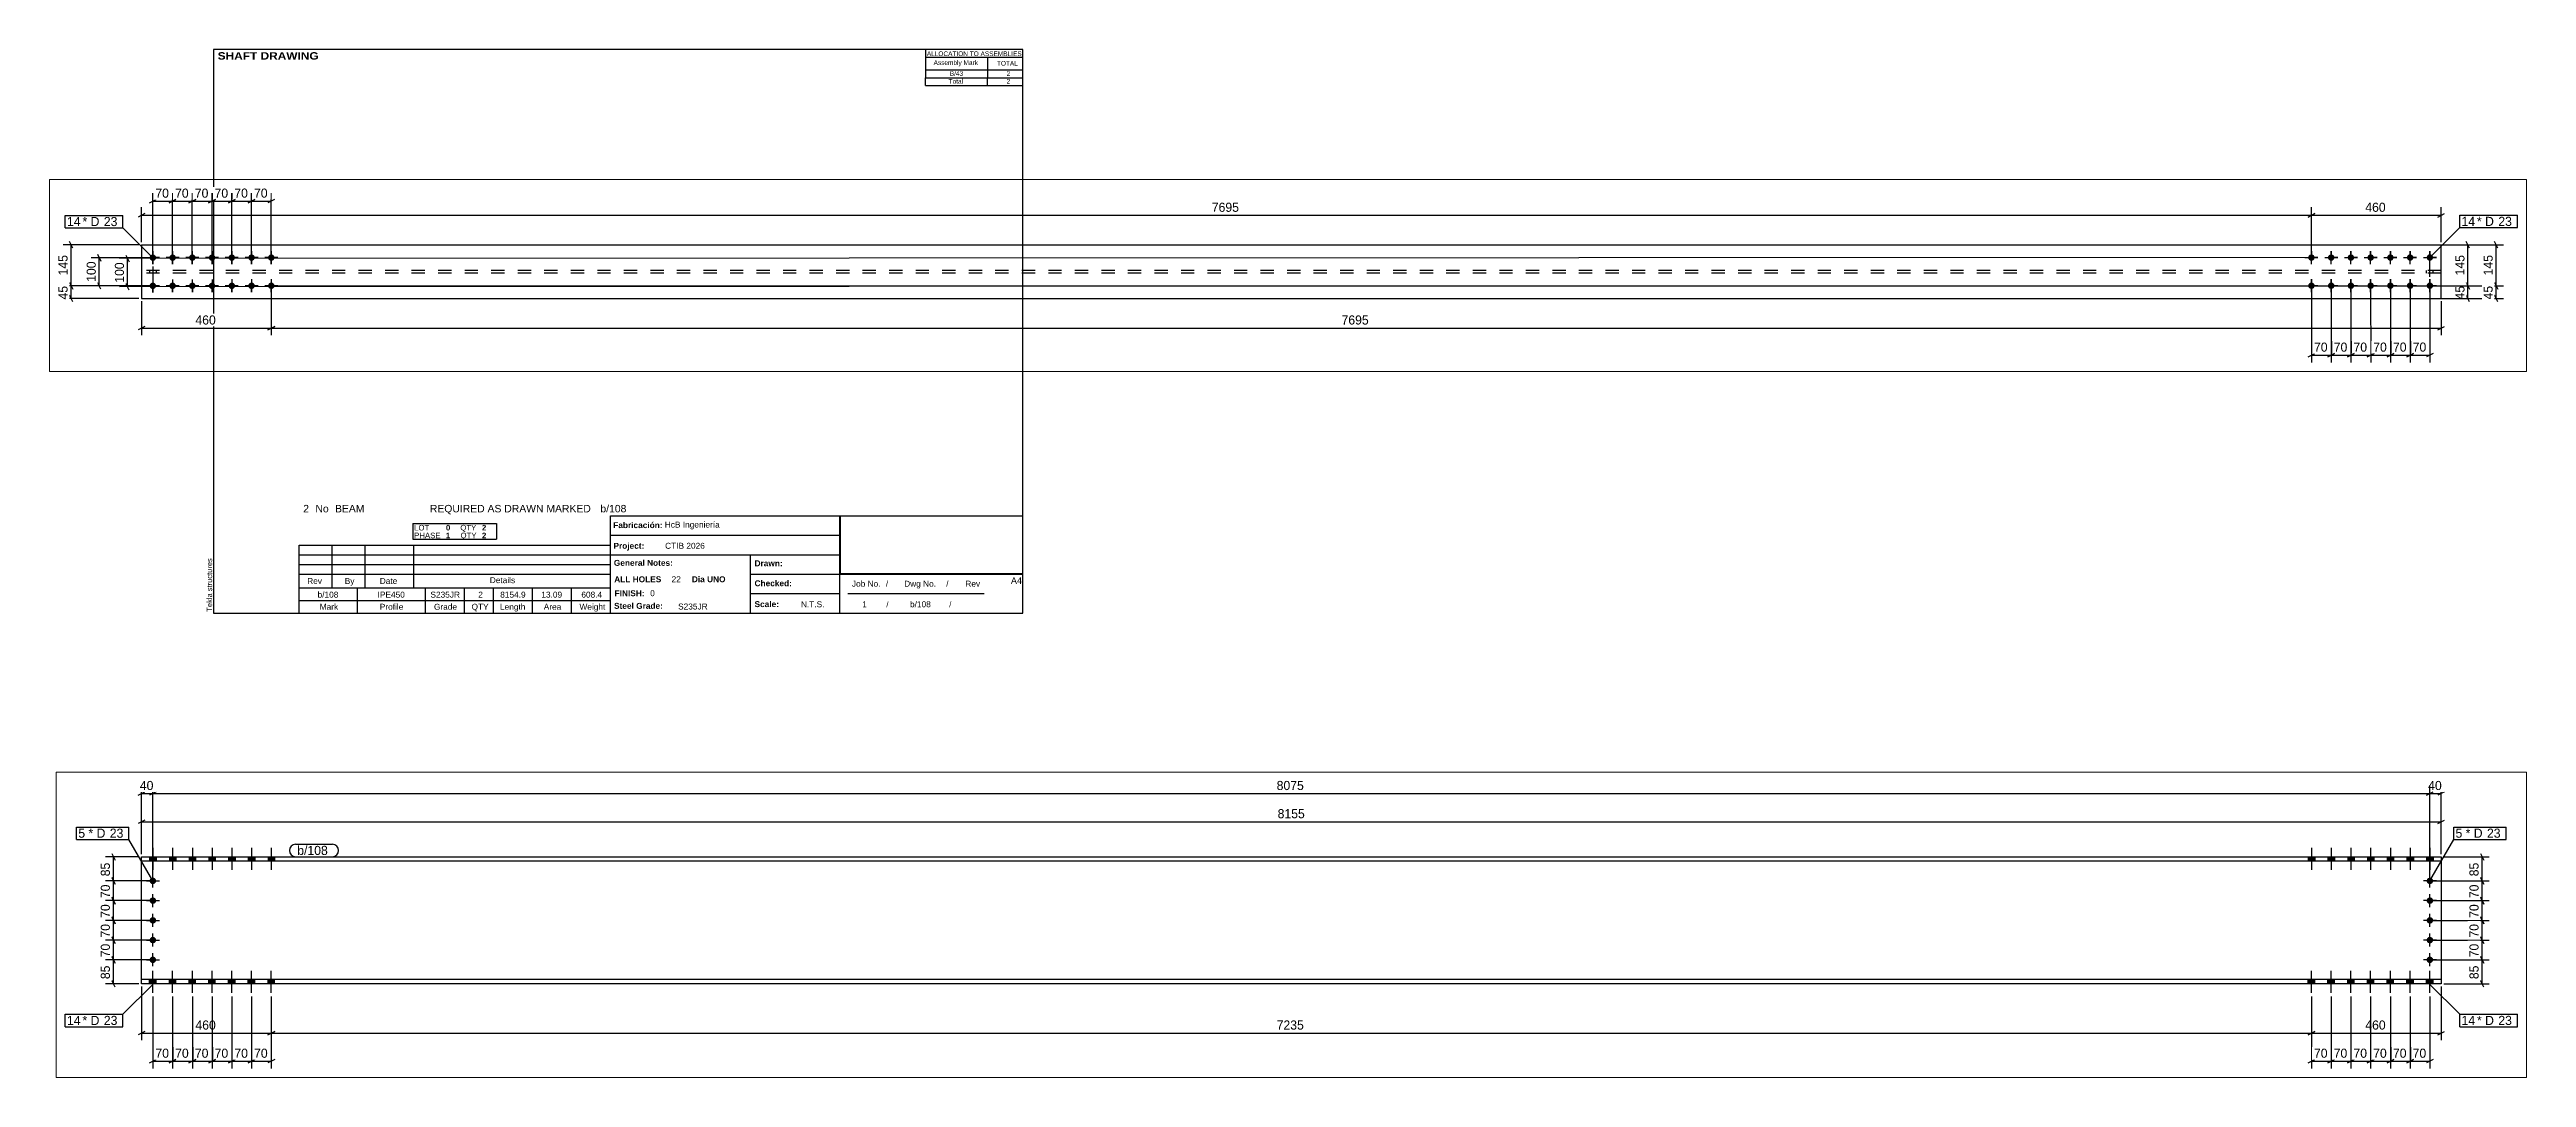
# Paper-space layout 'Layout1' of a CAD drawing. Header units: millimetres. Extents: x -53 to 825, y -160 to 205.
# The model-space entities are those that its viewports show. They can reach past a viewport. Long polylines and large blocks are cut down to what shows.
import ezdxf

# ---------------------------------------------------------------- set-up
doc = ezdxf.new("R2010")
doc.units = ezdxf.units.MM
doc.linetypes.add('DXK_LINE_DOT2', pattern=[3.9198, 1.9599, -1.9599])
doc.linetypes.add('DXK_LINE_DOT4', pattern=[0.9408, 0.4704, -0.4704])
doc.layers.add('Viewport layer', color=7, linetype='Continuous', plot=False)
doc.styles.add('Arial', font='ARIAL.TTF', dxfattribs={"height": 0.2})
doc.styles.add('Arial Black', font='ARIBLK.TTF', dxfattribs={"height": 0.2})
doc.styles.add('Arial Bold', font='ARIALBD.TTF', dxfattribs={"height": 0.2})
doc.styles.add('Comic Sans MS', font='COMIC.TTF', dxfattribs={"height": 0.2})

psp = doc.layouts.get("Layout1")

# ---------------------------------------------------------------- texts
at = {"color": 7}
for s, height, style, p in [(' SHAFT DRAWING', 2.6342, 'Arial Black', (5.3, 201.42)), ('ALLOCATION TO ASSEMBLIES', 1.6475, 'Arial', (257.95, 202.68)), ('Assembly Mark', 1.6475, 'Arial', (260.35, 199.52)), ('TOTAL', 1.648, 'Arial', (282.81, 199.28)), ('2', 2.64, 'Arial', (36.8, 40.76)), ('No', 2.636, 'Arial', (41.13, 40.76)), ('BEAM', 2.636, 'Arial', (48.08, 40.76)), ('REQUIRED AS DRAWN MARKED', 2.636, 'Arial', (81.71, 40.76)), ('b/108', 2.636, 'Arial', (142.18, 40.76)), ('b/108', 2.109, 'Arial', (41.89, 10.5)), ('IPE450', 2.109, 'Arial', (63.17, 10.5)), ('S235JR', 2.109, 'Arial', (81.91, 10.5)), ('2', 2.11, 'Arial', (98.86, 10.5)), ('8154.9', 2.109, 'Arial', (106.66, 10.5)), ('13.09', 2.109, 'Arial', (121.24, 10.5)), ('608.4', 2.109, 'Arial', (135.43, 10.5)), ('FINISH:', 2.107, 'Arial Bold', (147.22, 11)), ('0', 2.11, 'Arial', (159.84, 11))]:
    psp.add_text(s, height=height, dxfattribs=dict(at, style=style)).set_placement(p)
at = {"color": 7, "linetype": 'Continuous'}
for s, height, style, p in [('Total', 1.648, 'Arial', (265.67, 192.88)), ('B/43', 1.648, 'Arial', (266.09, 195.63)), ('2', 1.65, 'Arial', (286.21, 192.88)), ('2', 1.65, 'Arial', (286.23, 195.63)), ('LOT', 1.977, 'Arial', (76.13, 34.33)), ('0', 1.98, 'Arial Bold', (87.41, 34.33)), ('QTY', 1.977, 'Arial', (92.51, 34.33)), ('2', 1.98, 'Arial Bold', (100.18, 34.33)), ('Fabricación:', 2.1074, 'Arial Bold', (146.73, 35.16)), ('HcB Ingeniería', 2.1088, 'Arial', (165.02, 35.36)), ('PHASE', 1.977, 'Arial', (76.13, 31.57)), ('1', 1.98, 'Arial Bold', (87.41, 31.57)), ('QTY', 1.977, 'Arial', (92.58, 31.57)), ('2', 1.98, 'Arial Bold', (100.18, 31.57)), ('Project:', 2.107, 'Arial Bold', (146.81, 27.83)), ('CTIB 2026', 2.109, 'Arial', (165.14, 27.83)), ('Details', 2.109, 'Arial', (102.96, 15.63)), ('General Notes:', 2.1074, 'Arial Bold', (146.96, 21.78)), ('ALL HOLES', 2.107, 'Arial Bold', (147.1, 15.96)), ('22', 2.109, 'Arial', (167.43, 15.96)), ('Dia UNO', 2.107, 'Arial Bold', (174.62, 15.96)), ('Drawn:', 2.107, 'Arial Bold', (196.85, 21.62)), ('A4', 2.307, 'Arial', (287.76, 15.38)), ('Rev', 2.109, 'Arial', (38.21, 15.35)), ('By', 2.109, 'Arial', (51.53, 15.35)), ('Date', 2.109, 'Arial', (63.94, 15.35)), ('Scale:', 2.107, 'Arial Bold', (196.85, 7.13)), ('Checked:', 2.107, 'Arial Bold', (196.85, 14.53)), ('N.T.S.', 2.109, 'Arial', (213.29, 7.08)), ('Job No.', 2.109, 'Arial', (231.37, 14.37)), ('1', 2.11, 'Arial', (235.04, 7.08)), ('/', 2.11, 'Arial', (243.42, 14.37)), ('/', 1.98, 'Arial', (243.58, 7.08)), ('Dwg No.', 2.109, 'Arial', (249.91, 14.37)), ('b/108', 2.109, 'Arial', (251.98, 7.08)), ('/', 2.11, 'Arial', (264.81, 14.37)), ('/', 1.98, 'Arial', (265.88, 7.08)), ('Rev', 2.109, 'Arial', (271.61, 14.37)), ('Mark', 2.109, 'Arial', (42.64, 6.19)), ('Profile', 2.109, 'Arial', (63.95, 6.19)), ('Grade', 2.109, 'Arial', (83.16, 6.19)), ('QTY', 2.109, 'Arial', (96.49, 6.19)), ('Length', 2.109, 'Arial', (106.58, 6.19)), ('Area', 2.109, 'Arial', (122.09, 6.19)), ('Weight', 2.109, 'Arial', (134.77, 6.19)), ('Steel Grade:', 2.1074, 'Arial Bold', (147.01, 6.52)), ('S235JR', 2.109, 'Arial', (169.74, 6.28))]:
    psp.add_text(s, height=height, dxfattribs=dict(at, style=style)).set_placement(p)
at = {"color": 174, "linetype": 'Continuous', "style": 'Arial'}
psp.add_text('Tekla structures', height=1.9102, rotation=90, dxfattribs=at).set_placement((4.5, 5.5))

msp = doc.modelspace()

# ---------------------------------------------------------------- hatches: boundary and pattern name
at = {"linetype": 'Continuous'}
for points in [[(14114.7, 768), (14137.7, 768), (14137.7, 782.6), (14114.7, 782.6)], [(14114.7, 768), (14137.7, 768), (14137.7, 782.6), (14114.7, 782.6)], [(14137.7, 697.6), (14137.4, 695.2), (14136.7, 692.9), (14135.5, 690.8), (14133.9, 689.1), (14131.9, 687.6), (14129.7, 686.7), (14127.4, 686.2), (14125, 686.2), (14122.6, 686.7), (14120.4, 687.6), (14118.5, 689.1), (14116.9, 690.8), (14115.7, 692.9), (14114.9, 695.2), (14114.7, 697.6), (14114.9, 700), (14115.7, 702.3), (14116.9, 704.4), (14118.5, 706.1), (14120.4, 707.6), (14122.6, 708.5), (14125, 709), (14127.4, 709), (14129.7, 708.5), (14131.9, 707.6), (14133.9, 706.1), (14135.5, 704.4), (14136.7, 702.3), (14137.4, 700)], [(14184.7, 768), (14207.7, 768), (14207.7, 782.6), (14184.7, 782.6)], [(14184.7, 768), (14207.7, 768), (14207.7, 782.6), (14184.7, 782.6)], [(14254.7, 768), (14277.7, 768), (14277.7, 782.6), (14254.7, 782.6)], [(14254.7, 768), (14277.7, 768), (14277.7, 782.6), (14254.7, 782.6)], [(14324.7, 768), (14347.7, 768), (14347.7, 782.6), (14324.7, 782.6)], [(14324.7, 768), (14347.7, 768), (14347.7, 782.6), (14324.7, 782.6)], [(14394.7, 768), (14417.7, 768), (14417.7, 782.6), (14394.7, 782.6)], [(14394.7, 768), (14417.7, 768), (14417.7, 782.6), (14394.7, 782.6)], [(14464.7, 768), (14487.7, 768), (14487.7, 782.6), (14464.7, 782.6)], [(14464.7, 768), (14487.7, 768), (14487.7, 782.6), (14464.7, 782.6)], [(14534.7, 768), (14557.7, 768), (14557.7, 782.6), (14534.7, 782.6)], [(14534.7, 768), (14557.7, 768), (14557.7, 782.6), (14534.7, 782.6)], [(21792.6, 782.6), (21769.6, 782.6), (21769.6, 768), (21792.6, 768)], [(21792.6, 782.6), (21769.6, 782.6), (21769.6, 768), (21792.6, 768)], [(21862.6, 782.6), (21839.6, 782.6), (21839.6, 768), (21862.6, 768)], [(21862.6, 782.6), (21839.6, 782.6), (21839.6, 768), (21862.6, 768)], [(21932.6, 782.6), (21909.6, 782.6), (21909.6, 768), (21932.6, 768)], [(21932.6, 782.6), (21909.6, 782.6), (21909.6, 768), (21932.6, 768)], [(22002.6, 782.6), (21979.6, 782.6), (21979.6, 768), (22002.6, 768)], [(22002.6, 782.6), (21979.6, 782.6), (21979.6, 768), (22002.6, 768)], [(22072.6, 782.6), (22049.6, 782.6), (22049.6, 768), (22072.6, 768)], [(22072.6, 782.6), (22049.6, 782.6), (22049.6, 768), (22072.6, 768)], [(22142.6, 782.6), (22119.6, 782.6), (22119.6, 768), (22142.6, 768)], [(22142.6, 782.6), (22119.6, 782.6), (22119.6, 768), (22142.6, 768)], [(22212.6, 782.6), (22189.6, 782.6), (22189.6, 768), (22212.6, 768)], [(22212.6, 782.6), (22189.6, 782.6), (22189.6, 768), (22212.6, 768)], [(22212.6, 697.6), (22212.3, 695.2), (22211.6, 692.9), (22210.4, 690.8), (22208.8, 689.1), (22206.8, 687.6), (22204.7, 686.7), (22202.3, 686.2), (22199.9, 686.2), (22197.5, 686.7), (22195.3, 687.6), (22193.4, 689.1), (22191.8, 690.8), (22190.6, 692.9), (22189.8, 695.2), (22189.6, 697.6), (22189.8, 700), (22190.6, 702.3), (22191.8, 704.4), (22193.4, 706.1), (22195.3, 707.6), (22197.5, 708.5), (22199.9, 709), (22202.3, 709), (22204.7, 708.5), (22206.8, 707.6), (22208.8, 706.1), (22210.4, 704.4), (22211.6, 702.3), (22212.3, 700)], [(14137.7, 627.6), (14137.4, 625.2), (14136.7, 622.9), (14135.5, 620.8), (14133.9, 619.1), (14131.9, 617.6), (14129.7, 616.7), (14127.4, 616.2), (14125, 616.2), (14122.6, 616.7), (14120.4, 617.6), (14118.5, 619.1), (14116.9, 620.8), (14115.7, 622.9), (14114.9, 625.2), (14114.7, 627.6), (14114.9, 630), (14115.7, 632.3), (14116.9, 634.4), (14118.5, 636.1), (14120.4, 637.6), (14122.6, 638.5), (14125, 639), (14127.4, 639), (14129.7, 638.5), (14131.9, 637.6), (14133.9, 636.1), (14135.5, 634.4), (14136.7, 632.3), (14137.4, 630)], [(22212.6, 627.6), (22212.3, 625.2), (22211.6, 622.9), (22210.4, 620.8), (22208.8, 619.1), (22206.8, 617.6), (22204.7, 616.7), (22202.3, 616.2), (22199.9, 616.2), (22197.5, 616.7), (22195.3, 617.6), (22193.4, 619.1), (22191.8, 620.8), (22190.6, 622.9), (22189.8, 625.2), (22189.6, 627.6), (22189.8, 630), (22190.6, 632.3), (22191.8, 634.4), (22193.4, 636.1), (22195.3, 637.6), (22197.5, 638.5), (22199.9, 639), (22202.3, 639), (22204.7, 638.5), (22206.8, 637.6), (22208.8, 636.1), (22210.4, 634.4), (22211.6, 632.3), (22212.3, 630)], [(14137.7, 557.6), (14137.4, 555.2), (14136.7, 552.9), (14135.5, 550.8), (14133.9, 549.1), (14131.9, 547.6), (14129.7, 546.7), (14127.4, 546.2), (14125, 546.2), (14122.6, 546.7), (14120.4, 547.6), (14118.5, 549.1), (14116.9, 550.8), (14115.7, 552.9), (14114.9, 555.2), (14114.7, 557.6), (14114.9, 560), (14115.7, 562.3), (14116.9, 564.4), (14118.5, 566.1), (14120.4, 567.6), (14122.6, 568.5), (14125, 569), (14127.4, 569), (14129.7, 568.5), (14131.9, 567.6), (14133.9, 566.1), (14135.5, 564.4), (14136.7, 562.3), (14137.4, 560)], [(22212.6, 557.6), (22212.3, 555.2), (22211.6, 552.9), (22210.4, 550.8), (22208.8, 549.1), (22206.8, 547.6), (22204.7, 546.7), (22202.3, 546.2), (22199.9, 546.2), (22197.5, 546.7), (22195.3, 547.6), (22193.4, 549.1), (22191.8, 550.8), (22190.6, 552.9), (22189.8, 555.2), (22189.6, 557.6), (22189.8, 560), (22190.6, 562.3), (22191.8, 564.4), (22193.4, 566.1), (22195.3, 567.6), (22197.5, 568.5), (22199.9, 569), (22202.3, 569), (22204.7, 568.5), (22206.8, 567.6), (22208.8, 566.1), (22210.4, 564.4), (22211.6, 562.3), (22212.3, 560)], [(14137.7, 487.6), (14137.4, 485.2), (14136.7, 482.9), (14135.5, 480.8), (14133.9, 479.1), (14131.9, 477.6), (14129.7, 476.7), (14127.4, 476.2), (14125, 476.2), (14122.6, 476.7), (14120.4, 477.6), (14118.5, 479.1), (14116.9, 480.8), (14115.7, 482.9), (14114.9, 485.2), (14114.7, 487.6), (14114.9, 490), (14115.7, 492.3), (14116.9, 494.4), (14118.5, 496.1), (14120.4, 497.6), (14122.6, 498.5), (14125, 499), (14127.4, 499), (14129.7, 498.5), (14131.9, 497.6), (14133.9, 496.1), (14135.5, 494.4), (14136.7, 492.3), (14137.4, 490)], [(22212.6, 487.6), (22212.3, 485.2), (22211.6, 482.9), (22210.4, 480.8), (22208.8, 479.1), (22206.8, 477.6), (22204.7, 476.7), (22202.3, 476.2), (22199.9, 476.2), (22197.5, 476.7), (22195.3, 477.6), (22193.4, 479.1), (22191.8, 480.8), (22190.6, 482.9), (22189.8, 485.2), (22189.6, 487.6), (22189.8, 490), (22190.6, 492.3), (22191.8, 494.4), (22193.4, 496.1), (22195.3, 497.6), (22197.5, 498.5), (22199.9, 499), (22202.3, 499), (22204.7, 498.5), (22206.8, 497.6), (22208.8, 496.1), (22210.4, 494.4), (22211.6, 492.3), (22212.3, 490)], [(366.4, 392.2, -1), (366.4, 415.2, -1)], [(436.4, 392.3, -1), (436.4, 415.3, -1)], [(506.4, 392.3, -1), (506.4, 415.3, -1)], [(576.4, 392.3, -1), (576.4, 415.3, -1)], [(646.4, 392.4, -1), (646.4, 415.4, -1)], [(716.4, 392.4, -1), (716.4, 415.4, -1)], [(786.4, 392.4, -1), (786.4, 415.4, -1)], [(8021.3, 415.6, -1), (8021.3, 392.6, -1)], [(8091.3, 415.6, -1), (8091.3, 392.6, -1)], [(8161.3, 415.6, -1), (8161.3, 392.6, -1)], [(8231.3, 415.7, -1), (8231.3, 392.7, -1)], [(8301.3, 415.7, -1), (8301.3, 392.7, -1)], [(8371.3, 415.7, -1), (8371.3, 392.7, -1)], [(8441.3, 415.8, -1), (8441.3, 392.8, -1)], [(14137.7, 417.6), (14137.4, 415.2), (14136.7, 412.9), (14135.5, 410.8), (14133.9, 409.1), (14131.9, 407.6), (14129.7, 406.7), (14127.4, 406.2), (14125, 406.2), (14122.6, 406.7), (14120.4, 407.6), (14118.5, 409.1), (14116.9, 410.8), (14115.7, 412.9), (14114.9, 415.2), (14114.7, 417.6), (14114.9, 420), (14115.7, 422.3), (14116.9, 424.4), (14118.5, 426.1), (14120.4, 427.6), (14122.6, 428.5), (14125, 429), (14127.4, 429), (14129.7, 428.5), (14131.9, 427.6), (14133.9, 426.1), (14135.5, 424.4), (14136.7, 422.3), (14137.4, 420)], [(22212.6, 417.6), (22212.3, 415.2), (22211.6, 412.9), (22210.4, 410.8), (22208.8, 409.1), (22206.8, 407.6), (22204.7, 406.7), (22202.3, 406.2), (22199.9, 406.2), (22197.5, 406.7), (22195.3, 407.6), (22193.4, 409.1), (22191.8, 410.8), (22190.6, 412.9), (22189.8, 415.2), (22189.6, 417.6), (22189.8, 420), (22190.6, 422.3), (22191.8, 424.4), (22193.4, 426.1), (22195.3, 427.6), (22197.5, 428.5), (22199.9, 429), (22202.3, 429), (22204.7, 428.5), (22206.8, 427.6), (22208.8, 426.1), (22210.4, 424.4), (22211.6, 422.3), (22212.3, 420)], [(366.5, 292.2, -1), (366.4, 315.2, -1)], [(436.5, 292.3, -1), (436.4, 315.3, -1)], [(506.5, 292.3, -1), (506.4, 315.3, -1)], [(576.5, 292.3, -1), (576.4, 315.3, -1)], [(646.5, 292.4, -1), (646.4, 315.4, -1)], [(716.5, 292.4, -1), (716.4, 315.4, -1)], [(786.5, 292.4, -1), (786.4, 315.4, -1)], [(8021.3, 315.6, -1), (8021.3, 292.6, -1)], [(8091.3, 315.6, -1), (8091.3, 292.6, -1)], [(8161.3, 315.6, -1), (8161.3, 292.6, -1)], [(8231.3, 315.7, -1), (8231.3, 292.7, -1)], [(8301.3, 315.7, -1), (8301.3, 292.7, -1)], [(8371.3, 315.7, -1), (8371.3, 292.7, -1)], [(8441.3, 315.8, -1), (8441.3, 292.8, -1)], [(14114.7, 332.6), (14137.7, 332.6), (14137.7, 347.2), (14114.7, 347.2)], [(14114.7, 332.6), (14137.7, 332.6), (14137.7, 347.2), (14114.7, 347.2)], [(14184.7, 332.6), (14207.7, 332.6), (14207.7, 347.2), (14184.7, 347.2)], [(14184.7, 332.6), (14207.7, 332.6), (14207.7, 347.2), (14184.7, 347.2)], [(14254.7, 332.6), (14277.7, 332.6), (14277.7, 347.2), (14254.7, 347.2)], [(14254.7, 332.6), (14277.7, 332.6), (14277.7, 347.2), (14254.7, 347.2)], [(14324.7, 332.6), (14347.7, 332.6), (14347.7, 347.2), (14324.7, 347.2)], [(14324.7, 332.6), (14347.7, 332.6), (14347.7, 347.2), (14324.7, 347.2)], [(14394.7, 332.6), (14417.7, 332.6), (14417.7, 347.2), (14394.7, 347.2)], [(14394.7, 332.6), (14417.7, 332.6), (14417.7, 347.2), (14394.7, 347.2)], [(14464.7, 332.6), (14487.7, 332.6), (14487.7, 347.2), (14464.7, 347.2)], [(14464.7, 332.6), (14487.7, 332.6), (14487.7, 347.2), (14464.7, 347.2)], [(14534.7, 332.6), (14557.7, 332.6), (14557.7, 347.2), (14534.7, 347.2)], [(14534.7, 332.6), (14557.7, 332.6), (14557.7, 347.2), (14534.7, 347.2)], [(21792.6, 347.2), (21769.6, 347.2), (21769.6, 332.6), (21792.6, 332.6)], [(21792.6, 347.2), (21769.6, 347.2), (21769.6, 332.6), (21792.6, 332.6)], [(21862.6, 347.2), (21839.6, 347.2), (21839.6, 332.6), (21862.6, 332.6)], [(21862.6, 347.2), (21839.6, 347.2), (21839.6, 332.6), (21862.6, 332.6)], [(21932.6, 347.2), (21909.6, 347.2), (21909.6, 332.6), (21932.6, 332.6)], [(21932.6, 347.2), (21909.6, 347.2), (21909.6, 332.6), (21932.6, 332.6)], [(22002.6, 347.2), (21979.6, 347.2), (21979.6, 332.6), (22002.6, 332.6)], [(22002.6, 347.2), (21979.6, 347.2), (21979.6, 332.6), (22002.6, 332.6)], [(22072.6, 347.2), (22049.6, 347.2), (22049.6, 332.6), (22072.6, 332.6)], [(22072.6, 347.2), (22049.6, 347.2), (22049.6, 332.6), (22072.6, 332.6)], [(22142.6, 347.2), (22119.6, 347.2), (22119.6, 332.6), (22142.6, 332.6)], [(22142.6, 347.2), (22119.6, 347.2), (22119.6, 332.6), (22142.6, 332.6)], [(22212.6, 347.2), (22189.6, 347.2), (22189.6, 332.6), (22212.6, 332.6)], [(22212.6, 347.2), (22189.6, 347.2), (22189.6, 332.6), (22212.6, 332.6)]]:
    msp.add_hatch(color=3, dxfattribs=at).paths.add_polyline_path(points)

# ---------------------------------------------------------------- linework, layer by layer
at = {"color": 8, "linetype": 'Continuous'}
for p, q in [((14074.2, 1001.6), (14098.2, 1013.6)), ((14086.2, 792.6), (14086.2, 1036)), ((14086.2, 1007.6), (14126.1, 1007.6)), ((14138.1, 1013.6), (14114.1, 1001.6)), ((14138.1, 1013.6), (14114.1, 1001.6)), ((14126.1, 707.6), (14126.1, 1036)), ((14126.1, 707.6), (14126.1, 1036)), ((22189.1, 1001.6), (22213.1, 1013.6)), ((22201.1, 707.6), (22201.1, 1036)), ((22201.1, 1007.6), (22241.1, 1007.6)), ((22253.1, 1013.6), (22229.1, 1001.6)), ((22241.1, 792.6), (22241.1, 1036)), ((14098.2, 913.6), (14074.2, 901.6)), ((14086.2, 792.6), (14086.2, 936)), ((14086.2, 907.6), (22241.1, 907.6)), ((22229.1, 901.6), (22253.1, 913.6)), ((22241.1, 792.6), (22241.1, 936)), ((13980.2, 794.6), (13992.2, 770.6)), ((22380.2, 794.6), (22392.2, 770.6)), ((14076.2, 782.6), (13957.8, 782.6)), ((13992.2, 685.6), (13980.2, 709.6)), ((13986.2, 697.6), (13986.2, 782.6)), ((22251.1, 782.6), (22411.8, 782.6)), ((22392.2, 685.6), (22380.2, 709.6)), ((22386.2, 697.6), (22386.2, 782.6)), ((366.4, 413.7), (366.3, 632.4)), ((436.4, 413.8), (436.3, 632.5)), ((506.4, 413.8), (506.3, 632.5)), ((576.4, 413.8), (576.3, 632.5)), ((646.4, 413.9), (646.3, 632.6)), ((716.4, 413.9), (716.3, 632.6)), ((786.4, 413.9), (786.3, 632.6)), ((14116.1, 697.6), (13957.8, 697.6)), ((14116.1, 627.6), (13957.8, 627.6)), ((13992.2, 615.6), (13980.2, 639.6)), ((22211.1, 697.6), (22411.8, 697.6)), ((22211.1, 627.6), (22411.8, 627.6)), ((22392.2, 615.6), (22380.2, 639.6)), ((338.4, 560), (314.4, 548)), ((326.4, 459), (326.4, 582.4)), ((326.4, 554), (8021.3, 554)), ((354.3, 598), (378.3, 610)), ((424.3, 598), (448.3, 610.1)), ((494.3, 598.1), (518.3, 610.1)), ((564.3, 598.1), (588.3, 610.1)), ((634.3, 598.1), (658.3, 610.2)), ((704.3, 598.2), (728.3, 610.2)), ((716.3, 604.2), (786.3, 604.2)), ((798.3, 610.2), (774.3, 598.2)), ((8033.3, 560), (8009.3, 548)), ((8009.3, 548), (8033.3, 560)), ((8021.3, 414.1), (8021.3, 582.4)), ((8021.3, 414.1), (8021.3, 582.4)), ((8021.3, 554), (8481.3, 554)), ((8469.3, 548), (8493.3, 560)), ((8481.3, 459), (8481.3, 582.4)), ((14116.1, 557.6), (13957.8, 557.6)), ((13992.2, 545.6), (13980.2, 569.6)), ((22211.1, 557.6), (22411.8, 557.6)), ((22392.2, 545.6), (22380.2, 569.6)), ((316.4, 449), (48, 449)), ((76.4, 303.7), (76.4, 449)), ((796.4, 449), (8602, 449)), ((8582.4, 437), (8570.4, 461)), ((8576.4, 303.9), (8576.4, 449)), ((8682.4, 437), (8670.4, 461)), ((8676.4, 304.1), (8676.4, 449)), ((14116.1, 487.6), (13957.8, 487.6)), ((13992.2, 475.6), (13980.2, 499.6)), ((22211.1, 487.6), (22411.8, 487.6)), ((22392.2, 475.6), (22380.2, 499.6)), ((176.4, 303.7), (176.4, 403.7)), ((8011.3, 404.1), (248, 400.4)), ((270.4, 412.4), (282.4, 388.4)), ((276.4, 300.4), (276.4, 400.4)), ((14116.1, 417.6), (13957.8, 417.6)), ((13992.2, 405.6), (13980.2, 429.6)), ((22211.1, 417.6), (22411.8, 417.6)), ((22392.2, 405.6), (22380.2, 429.6)), ((8011.3, 304.1), (248, 300.4)), ((282.4, 288.4), (270.4, 312.4)), ((786.4, 293.9), (786.4, 128.4)), ((786.4, 293.9), (786.4, 128.4)), ((796.4, 303.9), (8602, 303.9)), ((8021.3, 294.1), (8021.4, 32)), ((8091.3, 294.1), (8091.4, 32)), ((8161.3, 294.1), (8161.4, 32.1)), ((8231.3, 294.2), (8231.4, 32.1)), ((8301.3, 294.2), (8301.4, 32.1)), ((8371.3, 294.2), (8371.4, 32.2)), ((8441.3, 294.3), (8441.4, 32.2)), ((8570.4, 315.9), (8582.4, 291.9)), ((8582.4, 247), (8570.4, 271)), ((8670.4, 316.1), (8682.4, 292.1)), ((8682.4, 247), (8670.4, 271)), ((14076.2, 332.6), (13957.8, 332.6)), ((13992.2, 320.6), (13980.2, 344.6)), ((14086.2, 322.6), (14086.2, 132)), ((14126.2, 287.9), (14126.2, 32)), ((14196.2, 287.9), (14196.2, 32)), ((14336.2, 287.9), (14336.2, 32)), ((14406.2, 287.9), (14406.2, 32)), ((14476.2, 287.9), (14476.2, 32)), ((14546.2, 287.9), (14546.2, 132)), ((14546.2, 287.9), (14546.2, 132)), ((14546.2, 287.9), (14546.2, 32)), ((21781.1, 287.9), (21781.1, 32)), ((21851.1, 287.9), (21851.1, 32)), ((21921.1, 287.9), (21921.1, 32)), ((21991.1, 287.9), (21991.1, 32)), ((22131.1, 287.9), (22131.1, 32)), ((22201.1, 287.9), (22201.1, 32)), ((22241.1, 322.6), (22241.1, 132)), ((22251.1, 332.6), (22411.8, 332.6)), ((22392.2, 320.6), (22380.2, 344.6)), ((316.4, 259), (48, 259)), ((326.4, 249), (326.4, 128.4)), ((796.4, 259), (8602, 259)), ((8481.3, 249), (8481.3, 128.4)), ((338.4, 160), (314.4, 148)), ((326.4, 154), (786.4, 154)), ((798.4, 160), (774.4, 148)), ((774.4, 148), (798.4, 160)), ((786.4, 154), (8481.3, 154)), ((8469.3, 148), (8493.3, 160)), ((14098.2, 163.6), (14074.2, 151.6)), ((14086.2, 157.6), (14546.2, 157.6)), ((14558.2, 163.6), (14534.2, 151.6)), ((14534.2, 151.6), (14558.2, 163.6)), ((14546.2, 157.6), (21781.1, 157.6)), ((21781.1, 157.6), (22241.1, 157.6)), ((22229.1, 151.6), (22253.1, 163.6)), ((8009.4, 51.6), (8033.4, 63.6)), ((8079.4, 51.6), (8103.4, 63.6)), ((8149.4, 51.7), (8173.4, 63.7)), ((8161.4, 57.7), (8231.4, 57.7)), ((8243.4, 63.7), (8219.4, 51.7)), ((8289.4, 51.7), (8313.4, 63.7)), ((8359.4, 51.8), (8383.4, 63.8)), ((8371.4, 57.8), (8441.4, 57.8)), ((8453.4, 63.8), (8429.4, 51.8)), ((14114.2, 51.6), (14138.2, 63.6)), ((14184.2, 51.6), (14208.2, 63.6)), ((14254.2, 51.6), (14278.2, 63.6)), ((14324.2, 51.6), (14348.2, 63.6)), ((14336.2, 57.6), (14406.2, 57.6)), ((14418.2, 63.6), (14394.2, 51.6)), ((14488.2, 63.6), (14464.2, 51.6)), ((14558.2, 63.6), (14534.2, 51.6)), ((21769.1, 51.6), (21793.1, 63.6)), ((21781.1, 57.6), (21851.1, 57.6)), ((21863.1, 63.6), (21839.1, 51.6)), ((21933.1, 63.6), (21909.1, 51.6)), ((22003.1, 63.6), (21979.1, 51.6)), ((22049.1, 51.6), (22073.1, 63.6)), ((22119.1, 51.6), (22143.1, 63.6)), ((22131.1, 57.6), (22201.1, 57.6)), ((22213.1, 63.6), (22189.1, 51.6))]:
    msp.add_line(p, q, dxfattribs=at)
at = {"color": 3, "linetype": 'Continuous'}
for p, q in [((14126.2, 814.8), (14126.2, 736.6)), ((14126.2, 814.8), (14126.2, 736.6)), ((14196.2, 814.8), (14196.2, 736.6)), ((14196.2, 814.8), (14196.2, 736.6)), ((14266.2, 814.8), (14266.2, 736.6)), ((14266.2, 814.8), (14266.2, 736.6)), ((14336.2, 814.8), (14336.2, 736.6)), ((14336.2, 814.8), (14336.2, 736.6)), ((14406.2, 814.8), (14406.2, 736.6)), ((14406.2, 814.8), (14406.2, 736.6)), ((14476.2, 814.8), (14476.2, 736.6)), ((14476.2, 814.8), (14476.2, 736.6)), ((14546.2, 814.8), (14546.2, 736.6)), ((14546.2, 814.8), (14546.2, 736.6)), ((21781.1, 814.8), (21781.1, 736.6)), ((21781.1, 814.8), (21781.1, 736.6)), ((21851.1, 814.8), (21851.1, 736.6)), ((21851.1, 814.8), (21851.1, 736.6)), ((21921.1, 814.8), (21921.1, 736.6)), ((21921.1, 814.8), (21921.1, 736.6)), ((21991.1, 814.8), (21991.1, 736.6)), ((21991.1, 814.8), (21991.1, 736.6)), ((22061.1, 814.8), (22061.1, 736.6)), ((22061.1, 814.8), (22061.1, 736.6)), ((22131.1, 814.8), (22131.1, 736.6)), ((22131.1, 814.8), (22131.1, 736.6)), ((22201.1, 814.8), (22201.1, 736.6)), ((22201.1, 814.8), (22201.1, 736.6)), ((14114.7, 782.6), (14114.7, 768)), ((14114.7, 782.6), (14114.7, 768)), ((14126.2, 674.6), (14126.2, 720.6)), ((14137.7, 782.6), (14137.7, 768)), ((14137.7, 782.6), (14137.7, 768)), ((14184.7, 782.6), (14184.7, 768)), ((14184.7, 782.6), (14184.7, 768)), ((14207.7, 782.6), (14207.7, 768)), ((14207.7, 782.6), (14207.7, 768)), ((14254.7, 782.6), (14254.7, 768)), ((14254.7, 782.6), (14254.7, 768)), ((14277.7, 782.6), (14277.7, 768)), ((14277.7, 782.6), (14277.7, 768)), ((14324.7, 782.6), (14324.7, 768)), ((14324.7, 782.6), (14324.7, 768)), ((14347.7, 782.6), (14347.7, 768)), ((14347.7, 782.6), (14347.7, 768)), ((14394.7, 782.6), (14394.7, 768)), ((14394.7, 782.6), (14394.7, 768)), ((14417.7, 782.6), (14417.7, 768)), ((14417.7, 782.6), (14417.7, 768)), ((14464.7, 782.6), (14464.7, 768)), ((14464.7, 782.6), (14464.7, 768)), ((14487.7, 782.6), (14487.7, 768)), ((14487.7, 782.6), (14487.7, 768)), ((14534.7, 782.6), (14534.7, 768)), ((14534.7, 782.6), (14534.7, 768)), ((14557.7, 782.6), (14557.7, 768)), ((14557.7, 782.6), (14557.7, 768)), ((21769.6, 782.6), (21769.6, 768)), ((21769.6, 782.6), (21769.6, 768)), ((21792.6, 782.6), (21792.6, 768)), ((21792.6, 782.6), (21792.6, 768)), ((21839.6, 782.6), (21839.6, 768)), ((21839.6, 782.6), (21839.6, 768)), ((21862.6, 782.6), (21862.6, 768)), ((21862.6, 782.6), (21862.6, 768)), ((21909.6, 782.6), (21909.6, 768)), ((21909.6, 782.6), (21909.6, 768)), ((21932.6, 782.6), (21932.6, 768)), ((21932.6, 782.6), (21932.6, 768)), ((21979.6, 782.6), (21979.6, 768)), ((21979.6, 782.6), (21979.6, 768)), ((22002.6, 782.6), (22002.6, 768)), ((22002.6, 782.6), (22002.6, 768)), ((22049.6, 782.6), (22049.6, 768)), ((22049.6, 782.6), (22049.6, 768)), ((22072.6, 782.6), (22072.6, 768)), ((22072.6, 782.6), (22072.6, 768)), ((22119.6, 782.6), (22119.6, 768)), ((22119.6, 782.6), (22119.6, 768)), ((22142.6, 782.6), (22142.6, 768)), ((22142.6, 782.6), (22142.6, 768)), ((22189.6, 782.6), (22189.6, 768)), ((22189.6, 782.6), (22189.6, 768)), ((22201.1, 674.6), (22201.1, 720.6)), ((22212.6, 782.6), (22212.6, 768)), ((22212.6, 782.6), (22212.6, 768)), ((14103.2, 697.6), (14149.2, 697.6)), ((14103.2, 627.6), (14149.2, 627.6)), ((14126.2, 604.6), (14126.2, 650.6)), ((22224.1, 697.6), (22178.1, 697.6)), ((22224.1, 627.6), (22178.1, 627.6)), ((22201.1, 604.6), (22201.1, 650.6)), ((14103.2, 557.6), (14149.2, 557.6)), ((14126.2, 534.6), (14126.2, 580.6)), ((22224.1, 557.6), (22178.1, 557.6)), ((22201.1, 534.6), (22201.1, 580.6)), ((14103.2, 487.6), (14149.2, 487.6)), ((14126.2, 464.6), (14126.2, 510.6)), ((14126.2, 394.6), (14126.2, 440.6)), ((22224.1, 487.6), (22178.1, 487.6)), ((22201.1, 464.6), (22201.1, 510.6)), ((22201.1, 394.6), (22201.1, 440.6)), ((389.4, 403.8), (343.4, 403.7)), ((343.4, 403.7), (358.7, 403.7)), ((366.4, 426.7), (366.4, 380.7)), ((366.4, 426.7), (366.4, 411.4)), ((366.4, 380.7), (366.4, 396.1)), ((389.4, 403.8), (374.1, 403.8)), ((459.4, 403.8), (413.4, 403.8)), ((413.4, 403.8), (428.7, 403.8)), ((436.4, 426.8), (436.4, 380.8)), ((436.4, 426.8), (436.4, 411.5)), ((436.4, 380.8), (436.4, 396.1)), ((459.4, 403.8), (444.1, 403.8)), ((529.4, 403.8), (483.4, 403.8)), ((483.4, 403.8), (498.7, 403.8)), ((506.4, 426.8), (506.4, 380.8)), ((506.4, 426.8), (506.4, 411.5)), ((506.4, 380.8), (506.4, 396.1)), ((529.4, 403.8), (514.1, 403.8)), ((599.4, 403.9), (553.4, 403.8)), ((553.4, 403.8), (568.7, 403.8)), ((576.4, 426.8), (576.4, 380.8)), ((576.4, 426.8), (576.4, 411.5)), ((576.4, 380.8), (576.4, 396.2)), ((599.4, 403.9), (584.1, 403.9)), ((669.4, 403.9), (623.4, 403.9)), ((623.4, 403.9), (638.7, 403.9)), ((646.4, 426.9), (646.4, 380.9)), ((646.4, 426.9), (646.4, 411.6)), ((646.4, 380.9), (646.4, 396.2)), ((669.4, 403.9), (654.1, 403.9)), ((739.4, 403.9), (693.4, 403.9)), ((693.4, 403.9), (708.7, 403.9)), ((716.4, 426.9), (716.4, 380.9)), ((716.4, 426.9), (716.4, 411.6)), ((716.4, 380.9), (716.4, 396.2)), ((739.4, 403.9), (724.1, 403.9)), ((809.4, 404), (763.4, 403.9)), ((763.4, 403.9), (778.7, 403.9)), ((786.4, 426.9), (786.4, 380.9)), ((786.4, 426.9), (786.4, 411.6)), ((786.4, 380.9), (786.4, 396.3)), ((809.4, 404), (794.1, 403.9)), ((7998.3, 404), (8013.6, 404.1)), ((7998.3, 404), (8044.3, 404.1)), ((8021.3, 427.1), (8021.3, 411.7)), ((8021.3, 381.1), (8021.3, 427.1)), ((8021.3, 381.1), (8021.3, 396.4)), ((8044.3, 404.1), (8029, 404.1)), ((8068.3, 404.1), (8083.6, 404.1)), ((8068.3, 404.1), (8114.3, 404.1)), ((8091.3, 427.1), (8091.3, 411.8)), ((8091.3, 381.1), (8091.3, 427.1)), ((8091.3, 381.1), (8091.3, 396.4)), ((8114.3, 404.1), (8099, 404.1)), ((8138.3, 404.1), (8153.6, 404.1)), ((8138.3, 404.1), (8184.3, 404.1)), ((8161.3, 427.1), (8161.3, 411.8)), ((8161.3, 381.1), (8161.3, 427.1)), ((8161.3, 381.1), (8161.3, 396.4)), ((8184.3, 404.1), (8169, 404.1)), ((8208.3, 404.1), (8223.6, 404.2)), ((8208.3, 404.1), (8254.3, 404.2)), ((8231.3, 427.2), (8231.3, 411.8)), ((8231.3, 381.2), (8231.3, 427.2)), ((8231.3, 381.2), (8231.3, 396.5)), ((8254.3, 404.2), (8239, 404.2)), ((8278.3, 404.2), (8293.6, 404.2)), ((8278.3, 404.2), (8324.3, 404.2)), ((8301.3, 427.2), (8301.3, 411.9)), ((8301.3, 381.2), (8301.3, 427.2)), ((8301.3, 381.2), (8301.3, 396.5)), ((8324.3, 404.2), (8309, 404.2)), ((8348.3, 404.2), (8363.6, 404.2)), ((8348.3, 404.2), (8394.3, 404.2)), ((8371.3, 427.2), (8371.3, 411.9)), ((8371.3, 381.2), (8371.3, 427.2)), ((8371.3, 381.2), (8371.3, 396.5)), ((8394.3, 404.2), (8379, 404.2)), ((8418.3, 404.2), (8433.6, 404.3)), ((8418.3, 404.2), (8464.3, 404.3)), ((8441.3, 427.3), (8441.3, 411.9)), ((8441.3, 381.3), (8441.3, 427.3)), ((8441.3, 381.3), (8441.3, 396.6)), ((8464.3, 404.3), (8449, 404.3)), ((14103.2, 417.6), (14149.2, 417.6)), ((14126.2, 300.4), (14126.2, 378.6)), ((14126.2, 300.4), (14126.2, 378.6)), ((14196.2, 300.4), (14196.2, 378.6)), ((14196.2, 300.4), (14196.2, 378.6)), ((14266.2, 300.4), (14266.2, 378.6)), ((14266.2, 300.4), (14266.2, 378.6)), ((14336.2, 300.4), (14336.2, 378.6)), ((14336.2, 300.4), (14336.2, 378.6)), ((14406.2, 300.4), (14406.2, 378.6)), ((14406.2, 300.4), (14406.2, 378.6)), ((14476.2, 300.4), (14476.2, 378.6)), ((14476.2, 300.4), (14476.2, 378.6)), ((14546.2, 300.4), (14546.2, 378.6)), ((14546.2, 300.4), (14546.2, 378.6)), ((21781.1, 300.4), (21781.1, 378.6)), ((21781.1, 300.4), (21781.1, 378.6)), ((21851.1, 300.4), (21851.1, 378.6)), ((21851.1, 300.4), (21851.1, 378.6)), ((21921.1, 300.4), (21921.1, 378.6)), ((21921.1, 300.4), (21921.1, 378.6)), ((21991.1, 300.4), (21991.1, 378.6)), ((21991.1, 300.4), (21991.1, 378.6)), ((22061.1, 300.4), (22061.1, 378.6)), ((22061.1, 300.4), (22061.1, 378.6)), ((22131.1, 300.4), (22131.1, 378.6)), ((22131.1, 300.4), (22131.1, 378.6)), ((22224.1, 417.6), (22178.1, 417.6)), ((22201.1, 300.4), (22201.1, 378.6)), ((22201.1, 300.4), (22201.1, 378.6)), ((389.4, 303.8), (343.4, 303.7)), ((343.4, 303.7), (358.8, 303.7)), ((366.4, 326.7), (366.5, 280.7)), ((366.4, 326.7), (366.4, 311.4)), ((366.5, 280.7), (366.5, 296.1)), ((389.4, 303.8), (374.1, 303.8)), ((459.4, 303.8), (413.4, 303.8)), ((413.4, 303.8), (428.8, 303.8)), ((436.4, 326.8), (436.5, 280.8)), ((436.4, 326.8), (436.4, 311.5)), ((436.5, 280.8), (436.5, 296.1)), ((459.4, 303.8), (444.1, 303.8)), ((529.4, 303.8), (483.4, 303.8)), ((483.4, 303.8), (498.8, 303.8)), ((506.4, 326.8), (506.5, 280.8)), ((506.4, 326.8), (506.4, 311.5)), ((506.5, 280.8), (506.5, 296.1)), ((529.4, 303.8), (514.1, 303.8)), ((599.4, 303.9), (553.4, 303.8)), ((553.4, 303.8), (568.8, 303.8)), ((576.4, 326.8), (576.5, 280.8)), ((576.4, 326.8), (576.4, 311.5)), ((576.5, 280.8), (576.5, 296.2)), ((599.4, 303.9), (584.1, 303.9)), ((669.4, 303.9), (623.4, 303.9)), ((623.4, 303.9), (638.8, 303.9)), ((646.4, 326.9), (646.5, 280.9)), ((646.4, 326.9), (646.4, 311.6)), ((646.5, 280.9), (646.5, 296.2)), ((669.4, 303.9), (654.1, 303.9)), ((739.4, 303.9), (693.4, 303.9)), ((693.4, 303.9), (708.8, 303.9)), ((716.4, 326.9), (716.5, 280.9)), ((716.4, 326.9), (716.4, 311.6)), ((716.5, 280.9), (716.5, 296.2)), ((739.4, 303.9), (724.1, 303.9)), ((809.4, 304), (763.4, 303.9)), ((763.4, 303.9), (778.8, 303.9)), ((786.4, 326.9), (786.5, 280.9)), ((786.4, 326.9), (786.4, 311.6)), ((786.5, 280.9), (786.5, 296.3)), ((809.4, 304), (794.1, 303.9)), ((7998.3, 304), (8013.6, 304.1)), ((7998.3, 304), (8044.3, 304.1)), ((8021.3, 327.1), (8021.3, 311.7)), ((8021.3, 281.1), (8021.3, 327.1)), ((8021.3, 281.1), (8021.3, 296.4)), ((8044.3, 304.1), (8029, 304.1)), ((8068.3, 304.1), (8083.6, 304.1)), ((8068.3, 304.1), (8114.3, 304.1)), ((8091.3, 327.1), (8091.3, 311.8)), ((8091.3, 281.1), (8091.3, 327.1)), ((8091.3, 281.1), (8091.3, 296.4)), ((8114.3, 304.1), (8099, 304.1)), ((8138.3, 304.1), (8153.6, 304.1)), ((8138.3, 304.1), (8184.3, 304.1)), ((8161.3, 327.1), (8161.3, 311.8)), ((8161.3, 281.1), (8161.3, 327.1)), ((8161.3, 281.1), (8161.3, 296.4)), ((8184.3, 304.1), (8169, 304.1)), ((8208.3, 304.1), (8223.6, 304.2)), ((8208.3, 304.1), (8254.3, 304.2)), ((8231.3, 327.2), (8231.3, 311.8)), ((8231.3, 281.2), (8231.3, 327.2)), ((8231.3, 281.2), (8231.3, 296.5)), ((8254.3, 304.2), (8239, 304.2)), ((8278.3, 304.2), (8293.6, 304.2)), ((8278.3, 304.2), (8324.3, 304.2)), ((8301.3, 327.2), (8301.3, 311.9)), ((8301.3, 281.2), (8301.3, 327.2)), ((8301.3, 281.2), (8301.3, 296.5)), ((8324.3, 304.2), (8309, 304.2)), ((8348.3, 304.2), (8363.6, 304.2)), ((8348.3, 304.2), (8394.3, 304.2)), ((8371.3, 327.2), (8371.3, 311.9)), ((8371.3, 281.2), (8371.3, 327.2)), ((8371.3, 281.2), (8371.3, 296.5)), ((8394.3, 304.2), (8379, 304.2)), ((8418.3, 304.2), (8433.6, 304.3)), ((8418.3, 304.2), (8464.3, 304.3)), ((8441.3, 327.3), (8441.3, 311.9)), ((8441.3, 281.3), (8441.3, 327.3)), ((8441.3, 281.3), (8441.3, 296.6)), ((8464.3, 304.3), (8449, 304.3)), ((14114.7, 332.6), (14114.7, 347.2)), ((14114.7, 332.6), (14114.7, 347.2)), ((14137.7, 332.6), (14137.7, 347.2)), ((14137.7, 332.6), (14137.7, 347.2)), ((14184.7, 332.6), (14184.7, 347.2)), ((14184.7, 332.6), (14184.7, 347.2)), ((14207.7, 332.6), (14207.7, 347.2)), ((14207.7, 332.6), (14207.7, 347.2)), ((14254.7, 332.6), (14254.7, 347.2)), ((14254.7, 332.6), (14254.7, 347.2)), ((14277.7, 332.6), (14277.7, 347.2)), ((14277.7, 332.6), (14277.7, 347.2)), ((14324.7, 332.6), (14324.7, 347.2)), ((14324.7, 332.6), (14324.7, 347.2)), ((14347.7, 332.6), (14347.7, 347.2)), ((14347.7, 332.6), (14347.7, 347.2)), ((14394.7, 332.6), (14394.7, 347.2)), ((14394.7, 332.6), (14394.7, 347.2)), ((14417.7, 332.6), (14417.7, 347.2)), ((14417.7, 332.6), (14417.7, 347.2)), ((14464.7, 332.6), (14464.7, 347.2)), ((14464.7, 332.6), (14464.7, 347.2)), ((14487.7, 332.6), (14487.7, 347.2)), ((14487.7, 332.6), (14487.7, 347.2)), ((14534.7, 332.6), (14534.7, 347.2)), ((14534.7, 332.6), (14534.7, 347.2)), ((14557.7, 332.6), (14557.7, 347.2)), ((14557.7, 332.6), (14557.7, 347.2)), ((21769.6, 332.6), (21769.6, 347.2)), ((21769.6, 332.6), (21769.6, 347.2)), ((21792.6, 332.6), (21792.6, 347.2)), ((21792.6, 332.6), (21792.6, 347.2)), ((21839.6, 332.6), (21839.6, 347.2)), ((21839.6, 332.6), (21839.6, 347.2)), ((21862.6, 332.6), (21862.6, 347.2)), ((21862.6, 332.6), (21862.6, 347.2)), ((21909.6, 332.6), (21909.6, 347.2)), ((21909.6, 332.6), (21909.6, 347.2)), ((21932.6, 332.6), (21932.6, 347.2)), ((21932.6, 332.6), (21932.6, 347.2)), ((21979.6, 332.6), (21979.6, 347.2)), ((21979.6, 332.6), (21979.6, 347.2)), ((22002.6, 332.6), (22002.6, 347.2)), ((22002.6, 332.6), (22002.6, 347.2)), ((22049.6, 332.6), (22049.6, 347.2)), ((22049.6, 332.6), (22049.6, 347.2)), ((22072.6, 332.6), (22072.6, 347.2)), ((22072.6, 332.6), (22072.6, 347.2)), ((22119.6, 332.6), (22119.6, 347.2)), ((22119.6, 332.6), (22119.6, 347.2)), ((22142.6, 332.6), (22142.6, 347.2)), ((22142.6, 332.6), (22142.6, 347.2)), ((22189.6, 332.6), (22189.6, 347.2)), ((22189.6, 332.6), (22189.6, 347.2)), ((22212.6, 332.6), (22212.6, 347.2)), ((22212.6, 332.6), (22212.6, 347.2))]:
    msp.add_line(p, q, dxfattribs=at)
at = {"color": 7, "linetype": 'Continuous'}
for p, q in [((14086.2, 332.6), (14086.2, 782.6)), ((14086.2, 782.6), (22241.1, 782.6)), ((22241.1, 768), (14086.2, 768)), ((22241.1, 782.6), (22241.1, 332.6)), ((326.4, 449), (326.4, 259)), ((326.4, 449), (8481.3, 449)), ((8481.3, 259), (8481.3, 449)), ((22241.1, 347.2), (14086.2, 347.2)), ((22241.1, 332.6), (14086.2, 332.6)), ((326.4, 259), (8481.3, 259))]:
    msp.add_line(p, q, dxfattribs=at)
at = {"color": 7, "linetype": 'DXK_LINE_DOT4'}
for p, q in [((8481.3, 358.7), (326.4, 358.7)), ((8481.3, 349.3), (326.4, 349.3))]:
    msp.add_line(p, q, dxfattribs=at)
at = {"color": 3, "linetype": 'DXK_LINE_DOT2'}
for p, q in [((354.9, 358.7), (354.9, 349.3)), ((354.9, 358.7), (354.9, 349.3)), ((354.9, 358.7), (354.9, 349.3)), ((354.9, 358.7), (354.9, 349.3)), ((354.9, 358.7), (354.9, 349.3)), ((366.5, 371.9), (366.3, 308.7)), ((366.5, 371.9), (366.3, 308.7)), ((366.5, 371.9), (366.3, 308.7)), ((366.5, 371.9), (366.3, 308.7)), ((366.5, 371.9), (366.3, 308.7)), ((377.9, 358.7), (377.9, 349.3)), ((377.9, 358.7), (377.9, 349.3)), ((377.9, 358.7), (377.9, 349.3)), ((377.9, 358.7), (377.9, 349.3)), ((377.9, 358.7), (377.9, 349.3)), ((8429.8, 349.3), (8429.8, 358.7)), ((8429.8, 349.3), (8429.8, 358.7)), ((8429.8, 349.3), (8429.8, 358.7)), ((8429.8, 349.3), (8429.8, 358.7)), ((8429.8, 349.3), (8429.8, 358.7)), ((8441.3, 336.1), (8441.4, 399.3)), ((8441.3, 336.1), (8441.4, 399.3)), ((8441.3, 336.1), (8441.4, 399.3)), ((8441.3, 336.1), (8441.4, 399.3)), ((8441.3, 336.1), (8441.4, 399.3)), ((8452.8, 349.3), (8452.8, 358.7)), ((8452.8, 349.3), (8452.8, 358.7)), ((8452.8, 349.3), (8452.8, 358.7)), ((8452.8, 349.3), (8452.8, 358.7)), ((8452.8, 349.3), (8452.8, 358.7))]:
    msp.add_line(p, q, dxfattribs=at)

# ---------------------------------------------------------------- wipeouts: each hides what was drawn before it
at = {"color": 0}
for points in [[(13888.1, 850.8), (13888.1, 882.8), (13862, 882.8), (13862, 850.8)], [(107.2, 515.8), (107.2, 547.8), (61.9, 547.8), (61.9, 515.8)], [(8598.6, 516.3), (8598.6, 548.3), (8553.3, 548.3), (8553.3, 516.3)], [(13867, 186.3), (13867, 218.3), (13821.7, 218.3), (13821.7, 186.3)], [(22358.5, 186.3), (22358.5, 218.3), (22313.2, 218.3), (22313.2, 186.3)]]:
    msp.add_wipeout(points, dxfattribs=at)

# ---------------------------------------------------------------- next in the draw order: wipeouts: each hides what was drawn before it
for points in [[(22253.5, 1013.6), (22253.5, 1058.4), (22188.6, 1058.4), (22188.6, 1013.6)], [(13888.1, 850.8), (13888.1, 882.8), (13862, 882.8), (13862, 850.8)], [(18218.8, 913.6), (18218.8, 958.4), (18108.5, 958.4), (18108.5, 913.6)], [(22318.2, 850.8), (22318.2, 882.8), (22292.1, 882.8), (22292.1, 850.8)], [(14756.7, 789.6), (14756.7, 821.6), (14638.2, 821.6), (14638.2, 789.6)], [(13980.2, 772.6), (13935.4, 772.6), (13935.4, 707.6), (13980.2, 707.6)], [(22380.2, 772.6), (22335.4, 772.6), (22335.4, 707.6), (22380.2, 707.6)], [(783.8, 610.2), (783.7, 655), (718.8, 655), (718.8, 610.2)], [(107.2, 515.8), (107.2, 547.8), (61.9, 547.8), (61.9, 515.8)], [(4232.4, 560), (4232.4, 604.8), (4115.3, 604.8), (4115.3, 560)], [(8296.8, 560), (8296.8, 604.8), (8205.8, 604.8), (8205.8, 560)], [(8598.6, 516.3), (8598.6, 548.3), (8553.3, 548.3), (8553.3, 516.3)], [(270.4, 392.5), (225.6, 392.5), (225.6, 308.3), (270.4, 308.4)], [(8570.4, 418.5), (8525.6, 418.5), (8525.6, 334.4), (8570.4, 334.4)], [(601.9, 160), (601.9, 204.8), (510.9, 204.8), (510.9, 160)], [(4692.4, 160), (4692.4, 204.8), (4575.4, 204.8), (4575.4, 160)], [(13867, 186.3), (13867, 218.3), (13821.7, 218.3), (13821.7, 186.3)], [(14361.7, 163.6), (14361.7, 208.4), (14270.7, 208.4), (14270.7, 163.6)], [(18222.2, 163.6), (18222.2, 208.4), (18105.1, 208.4), (18105.1, 163.6)], [(22056.6, 163.6), (22056.6, 208.4), (21965.6, 208.4), (21965.6, 163.6)], [(22358.5, 186.3), (22358.5, 218.3), (22313.2, 218.3), (22313.2, 186.3)], [(8228.9, 63.7), (8228.9, 108.5), (8163.9, 108.5), (8164, 63.7)], [(8438.9, 63.8), (8438.9, 108.6), (8373.9, 108.6), (8374, 63.8)], [(14403.7, 63.6), (14403.7, 108.4), (14338.8, 108.4), (14338.8, 63.6)], [(21848.6, 63.6), (21848.6, 108.4), (21783.6, 108.4), (21783.6, 63.6)], [(22198.6, 63.6), (22198.6, 108.4), (22133.6, 108.4), (22133.6, 63.6)]]:
    msp.add_wipeout(points, dxfattribs=at)

# ---------------------------------------------------------------- next in the draw order: linework, layer by layer
at = {"color": 8, "linetype": 'Continuous'}
for p, q in [((14126.1, 1007.6), (22201.1, 1007.6)), ((22189.1, 1001.6), (22213.1, 1013.6)), ((22201.1, 707.6), (22201.1, 1036)), ((13980.2, 709.6), (13992.2, 685.6)), ((22380.2, 709.6), (22392.2, 685.6)), ((716.4, 413.9), (716.3, 632.6)), ((14116.1, 697.6), (13957.8, 697.6)), ((13986.2, 627.6), (13986.2, 697.6)), ((22211.1, 697.6), (22411.8, 697.6)), ((22386.2, 627.6), (22386.2, 697.6)), ((646.3, 604.2), (716.3, 604.2)), ((728.3, 610.2), (704.3, 598.2)), ((8031.3, 449), (8702, 449)), ((356.4, 403.7), (148, 403.6)), ((170.4, 415.7), (182.4, 391.7)), ((356.4, 303.7), (148, 303.6)), ((182.4, 291.7), (170.4, 315.7)), ((796.4, 303.9), (8602, 303.9)), ((8161.3, 294.1), (8161.4, 32.1)), ((8231.3, 294.2), (8231.4, 32.1)), ((8371.3, 294.2), (8371.4, 32.2)), ((8570.4, 315.9), (8582.4, 291.9)), ((8576.4, 259), (8576.4, 303.9)), ((14266.2, 287.9), (14266.2, 32)), ((14336.2, 287.9), (14336.2, 32)), ((14406.2, 287.9), (14406.2, 32)), ((21781.1, 287.9), (21781.1, 132)), ((21781.1, 287.9), (21781.1, 132)), ((21851.1, 287.9), (21851.1, 32)), ((22061.1, 287.9), (22061.1, 32)), ((22131.1, 287.9), (22131.1, 32)), ((21793.1, 163.6), (21769.1, 151.6)), ((21769.1, 151.6), (21793.1, 163.6)), ((8091.4, 57.6), (8161.4, 57.7)), ((8173.4, 63.7), (8149.4, 51.7)), ((8219.4, 51.7), (8243.4, 63.7)), ((8301.4, 57.7), (8371.4, 57.8)), ((8383.4, 63.8), (8359.4, 51.8)), ((14266.2, 57.6), (14336.2, 57.6)), ((14348.2, 63.6), (14324.2, 51.6)), ((14394.2, 51.6), (14418.2, 63.6)), ((14406.2, 57.6), (14476.2, 57.6)), ((21839.1, 51.6), (21863.1, 63.6)), ((21851.1, 57.6), (21921.1, 57.6)), ((22061.1, 57.6), (22131.1, 57.6)), ((22143.1, 63.6), (22119.1, 51.6))]:
    msp.add_line(p, q, dxfattribs=at)
at = {"color": 7, "linetype": 'Continuous'}
for p, q in [((55.9, 509.8), (55.9, 553.8)), ((8547.3, 510.3), (8547.3, 554.3)), ((8441.3, 404.3), (8547.3, 510.3)), ((13815.7, 180.3), (13815.7, 224.3)), ((22307.2, 180.3), (22307.2, 224.3))]:
    msp.add_line(p, q, dxfattribs=at)

# ---------------------------------------------------------------- next in the draw order: texts
at = {"color": 3, "style": 'Comic Sans MS'}
for s, p in [('40', (22195, 1020)), ('8155', (18114.9, 920)), ('7695', (4121.7, 566.4)), ('460', (8212.2, 566.4)), ('460', (517.3, 166.4)), ('7695', (4581.8, 166.4)), ('460', (14277.1, 170)), ('7235', (18111.5, 170)), ('460', (21972, 170)), ('70', (14345.2, 70)), ('70', (21790, 70)), ('70', (22140, 70))]:
    msp.add_text(s, height=32.38, dxfattribs=at).set_placement(p)
for s, rotation, p in [('85', 90.00021, (13973.8, 714)), ('85', 90.00021, (22373.8, 714)), ('70', 0.02865, (725.2, 616.6)), ('100', 90.02886, (264, 314.8)), ('145', 90.00021, (8564, 340.8)), ('70', 0.02865, (8170.4, 70.1)), ('70', 0.02865, (8380.4, 70.2))]:
    msp.add_text(s, height=32.38, rotation=rotation, dxfattribs=at).set_placement(p)

# ---------------------------------------------------------------- next in the draw order: wipeouts: each hides what was drawn before it
at = {"color": 0}
for points in [[(13963.9, 850.8), (13963.9, 882.8), (13897.7, 882.8), (13897.7, 850.8)], [(22318.2, 850.8), (22318.2, 882.8), (22292.1, 882.8), (22292.1, 850.8)], [(14756.7, 789.6), (14756.7, 821.6), (14638.2, 821.6), (14638.2, 789.6)], [(183, 515.8), (183, 547.8), (116.8, 547.8), (116.8, 515.8)], [(8674.4, 516.3), (8674.4, 548.3), (8608.2, 548.3), (8608.2, 516.3)], [(13942.8, 186.3), (13942.8, 218.3), (13876.6, 218.3), (13876.6, 186.3)], [(22434.2, 186.3), (22434.2, 218.3), (22368.1, 218.3), (22368.1, 186.3)]]:
    msp.add_wipeout(points, dxfattribs=at)

# ---------------------------------------------------------------- next in the draw order: linework, layer by layer
at = {"color": 7, "linetype": 'Continuous'}
for p, q in [((14632.2, 827.6), (14762.7, 827.6)), ((14632.2, 783.6), (14762.7, 783.6))]:
    msp.add_line(p, q, dxfattribs=at)
for centre, start, end in [((14632.2, 805.6), 90, 270), ((14762.7, 805.6), 270, 90)]:
    msp.add_arc(centre, 22, start, end, dxfattribs=at)

# ---------------------------------------------------------------- next in the draw order: texts
at = {"color": 3, "style": 'Comic Sans MS'}
msp.add_text('b/108', height=32.38, dxfattribs=at).set_placement((14638.2, 789.6))

# ---------------------------------------------------------------- next in the draw order: wipeouts: each hides what was drawn before it
at = {"color": 0}
for points in [[(14138.6, 1013.6), (14138.6, 1058.4), (14073.7, 1058.4), (14073.7, 1013.6)], [(18222.1, 1013.6), (18222.1, 1058.4), (18105.1, 1058.4), (18105.1, 1013.6)], [(13963.9, 850.8), (13963.9, 882.8), (13897.7, 882.8), (13897.7, 850.8)], [(22394, 850.8), (22394, 882.8), (22327.8, 882.8), (22327.8, 850.8)], [(713.8, 610.2), (713.7, 655), (648.8, 655), (648.8, 610.2)], [(13980.2, 695.1), (13935.4, 695.1), (13935.4, 630.1), (13980.2, 630.1)], [(22380.2, 695.1), (22335.4, 695.1), (22335.4, 630.1), (22380.2, 630.1)], [(183, 515.8), (183, 547.8), (116.8, 547.8), (116.8, 515.8)], [(8674.4, 516.3), (8674.4, 548.3), (8608.2, 548.3), (8608.2, 516.3)], [(170.4, 395.7), (125.6, 395.7), (125.6, 311.6), (170.4, 311.6)], [(8570.4, 313.9), (8525.6, 313.9), (8525.6, 249), (8570.4, 249)], [(13942.8, 186.3), (13942.8, 218.3), (13876.6, 218.3), (13876.6, 186.3)], [(22434.2, 186.3), (22434.2, 218.3), (22368.1, 218.3), (22368.1, 186.3)], [(8158.9, 63.7), (8158.9, 108.5), (8093.9, 108.4), (8094, 63.6)], [(8368.9, 63.8), (8368.9, 108.6), (8303.9, 108.5), (8304, 63.7)], [(14333.7, 63.6), (14333.7, 108.4), (14268.8, 108.4), (14268.8, 63.6)], [(14473.7, 63.6), (14473.7, 108.4), (14408.8, 108.4), (14408.8, 63.6)], [(21918.6, 63.6), (21918.6, 108.4), (21853.6, 108.4), (21853.6, 63.6)], [(22128.6, 63.6), (22128.6, 108.4), (22063.6, 108.4), (22063.6, 63.6)]]:
    msp.add_wipeout(points, dxfattribs=at)

# ---------------------------------------------------------------- next in the draw order: linework, layer by layer
at = {"color": 7, "linetype": 'Continuous'}
msp.add_line((13856, 844.8), (13856, 888.8), dxfattribs=at)
at = {"color": 8, "linetype": 'Continuous'}
for p, q in [((646.4, 413.9), (646.3, 632.6)), ((14116.1, 627.6), (13957.8, 627.6)), ((13980.2, 639.6), (13992.2, 615.6)), ((13986.2, 557.6), (13986.2, 627.6)), ((22211.1, 627.6), (22411.8, 627.6)), ((22380.2, 639.6), (22392.2, 615.6)), ((22386.2, 557.6), (22386.2, 627.6)), ((576.3, 604.1), (646.3, 604.2)), ((658.3, 610.2), (634.3, 598.1)), ((82.4, 437), (70.4, 461)), ((356.4, 303.7), (48, 303.7)), ((70.4, 315.7), (82.4, 291.7)), ((82.4, 247), (70.4, 271)), ((8031.3, 304.1), (8702, 304.1)), ((8091.3, 294.1), (8091.4, 32)), ((8301.3, 294.2), (8301.4, 32.1)), ((14266.2, 287.9), (14266.2, 32)), ((14476.2, 287.9), (14476.2, 32)), ((21921.1, 287.9), (21921.1, 32)), ((22061.1, 287.9), (22061.1, 32)), ((8031.3, 259), (8702, 259)), ((8021.4, 57.6), (8091.4, 57.6)), ((8103.4, 63.6), (8079.4, 51.6)), ((8231.4, 57.7), (8301.4, 57.7)), ((8313.4, 63.7), (8289.4, 51.7)), ((14196.2, 57.6), (14266.2, 57.6)), ((14278.2, 63.6), (14254.2, 51.6)), ((14464.2, 51.6), (14488.2, 63.6)), ((14476.2, 57.6), (14546.2, 57.6)), ((21909.1, 51.6), (21933.1, 63.6)), ((21921.1, 57.6), (21991.1, 57.6)), ((22073.1, 63.6), (22049.1, 51.6))]:
    msp.add_line(p, q, dxfattribs=at)

# ---------------------------------------------------------------- next in the draw order: texts
at = {"color": 3, "style": 'Comic Sans MS'}
for s, height, p in [('40', 32.38, (14080.1, 1020)), ('8075', 32.38, (18111.5, 1020)), ('5', 32.4, (13862, 850.8)), ('14', 32.38, (61.9, 515.8)), ('14', 32.38, (8553.3, 516.3)), ('14', 32.38, (13821.7, 186.3)), ('14', 32.38, (22313.2, 186.3)), ('70', 32.38, (14275.2, 70)), ('70', 32.38, (14415.2, 70)), ('70', 32.38, (21860, 70)), ('70', 32.38, (22070, 70))]:
    msp.add_text(s, height=height, dxfattribs=at).set_placement(p)
for s, rotation, p in [('70', 0.02865, (655.2, 616.6)), ('70', 90.00021, (13973.8, 636.5)), ('70', 90.00021, (22373.8, 636.5)), ('100', 90.02886, (164, 318)), ('45', 90.00021, (8564, 255.4)), ('70', 0.02865, (8100.4, 70)), ('70', 0.02865, (8310.4, 70.1))]:
    msp.add_text(s, height=32.38, rotation=rotation, dxfattribs=at).set_placement(p)

# ---------------------------------------------------------------- next in the draw order: wipeouts: each hides what was drawn before it
at = {"color": 0}
for points in [[(14025.6, 850.8), (14025.6, 882.8), (13973.5, 882.8), (13973.5, 850.8)], [(22394, 850.8), (22394, 882.8), (22327.8, 882.8), (22327.8, 850.8)], [(244.7, 515.8), (244.7, 547.8), (192.6, 547.8), (192.6, 515.8)], [(8736.1, 516.3), (8736.1, 548.3), (8684, 548.3), (8684, 516.3)], [(14004.5, 186.3), (14004.5, 218.3), (13952.4, 218.3), (13952.4, 186.3)], [(22496, 186.3), (22496, 218.3), (22443.8, 218.3), (22443.8, 186.3)]]:
    msp.add_wipeout(points, dxfattribs=at)

# ---------------------------------------------------------------- next in the draw order: linework, layer by layer
at = {"color": 7, "linetype": 'Continuous'}
for p, q in [((22286.1, 844.8), (22286.1, 888.8)), ((22201.1, 697.6), (22286.1, 844.8))]:
    msp.add_line(p, q, dxfattribs=at)

# ---------------------------------------------------------------- next in the draw order: texts
at = {"color": 3, "style": 'Comic Sans MS'}
msp.add_text('5', height=32.4, dxfattribs=at).set_placement((22292.1, 850.8))

# ---------------------------------------------------------------- next in the draw order: wipeouts: each hides what was drawn before it
at = {"color": 0}
for points in [[(14025.6, 850.8), (14025.6, 882.8), (13973.5, 882.8), (13973.5, 850.8)], [(22455.7, 850.8), (22455.7, 882.8), (22403.6, 882.8), (22403.6, 850.8)], [(643.8, 610.2), (643.7, 655), (578.8, 654.9), (578.8, 610.1)], [(13980.2, 625.1), (13935.4, 625.1), (13935.4, 560.1), (13980.2, 560.1)], [(22380.2, 625.1), (22335.4, 625.1), (22335.4, 560.1), (22380.2, 560.1)], [(244.7, 515.8), (244.7, 547.8), (192.6, 547.8), (192.6, 515.8)], [(8736.1, 516.3), (8736.1, 548.3), (8684, 548.3), (8684, 516.3)], [(70.4, 418.4), (25.6, 418.4), (25.6, 334.3), (70.4, 334.3)], [(8670.4, 418.6), (8625.6, 418.6), (8625.6, 334.5), (8670.4, 334.5)], [(14004.5, 186.3), (14004.5, 218.3), (13952.4, 218.3), (13952.4, 186.3)], [(22496, 186.3), (22496, 218.3), (22443.8, 218.3), (22443.8, 186.3)], [(8088.9, 63.6), (8088.9, 108.4), (8023.9, 108.4), (8024, 63.6)], [(8298.9, 63.7), (8298.9, 108.5), (8233.9, 108.5), (8234, 63.7)], [(14263.7, 63.6), (14263.7, 108.4), (14198.8, 108.4), (14198.8, 63.6)], [(14543.7, 63.6), (14543.7, 108.4), (14478.8, 108.4), (14478.8, 63.6)], [(21988.6, 63.6), (21988.6, 108.4), (21923.6, 108.4), (21923.6, 63.6)]]:
    msp.add_wipeout(points, dxfattribs=at)

# ---------------------------------------------------------------- next in the draw order: linework, layer by layer
at = {"color": 7, "linetype": 'Continuous'}
for p, q in [((13856, 888.8), (14041.2, 888.8)), ((14041.2, 844.8), (14041.2, 888.8)), ((13856, 844.8), (14041.2, 844.8)), ((14126.2, 697.6), (14041.2, 844.8)), ((55.9, 553.8), (260.3, 553.8)), ((260.3, 509.8), (260.3, 553.8)), ((8547.3, 554.3), (8751.7, 554.3)), ((8751.7, 510.3), (8751.7, 554.3)), ((55.9, 509.8), (260.3, 509.8)), ((366.4, 403.7), (260.3, 509.8)), ((8547.3, 510.3), (8751.7, 510.3)), ((13815.7, 224.3), (14020.1, 224.3)), ((13815.7, 180.3), (14020.1, 180.3)), ((14020.1, 180.3), (14020.1, 224.3)), ((22307.2, 224.3), (22511.6, 224.3)), ((22307.2, 180.3), (22511.6, 180.3)), ((22511.6, 180.3), (22511.6, 224.3))]:
    msp.add_line(p, q, dxfattribs=at)
at = {"color": 8, "linetype": 'Continuous'}
for p, q in [((576.4, 413.8), (576.3, 632.5)), ((506.3, 604.1), (576.3, 604.1)), ((588.3, 610.1), (564.3, 598.1)), ((14116.1, 557.6), (13957.8, 557.6)), ((13980.2, 569.6), (13992.2, 545.6)), ((13986.2, 487.6), (13986.2, 557.6)), ((22211.1, 557.6), (22411.8, 557.6)), ((22380.2, 569.6), (22392.2, 545.6)), ((22386.2, 487.6), (22386.2, 557.6)), ((356.4, 303.7), (48, 303.7)), ((70.4, 315.7), (82.4, 291.7)), ((76.4, 259), (76.4, 303.7)), ((8031.3, 304.1), (8702, 304.1)), ((8670.4, 316.1), (8682.4, 292.1)), ((8676.4, 259), (8676.4, 304.1)), ((14196.2, 287.9), (14196.2, 32)), ((21991.1, 287.9), (21991.1, 32)), ((14126.2, 57.6), (14196.2, 57.6)), ((14208.2, 63.6), (14184.2, 51.6)), ((21979.1, 51.6), (22003.1, 63.6)), ((21991.1, 57.6), (22061.1, 57.6))]:
    msp.add_line(p, q, dxfattribs=at)

# ---------------------------------------------------------------- next in the draw order: texts
at = {"color": 3, "style": 'Comic Sans MS'}
for s, p in [('* D', (13897.7, 850.8)), ('23', (13973.5, 850.8)), ('* D', (116.8, 515.8)), ('23', (192.6, 515.8)), ('* D', (8608.2, 516.3)), ('23', (8684, 516.3)), ('* D', (13876.6, 186.3)), ('23', (13952.4, 186.3)), ('* D', (22368.1, 186.3)), ('23', (22443.8, 186.3)), ('70', (14205.2, 70)), ('70', (14485.2, 70)), ('70', (21930, 70))]:
    msp.add_text(s, height=32.38, dxfattribs=at).set_placement(p)
for s, rotation, p in [('70', 0.02865, (585.2, 616.5)), ('70', 90.00021, (13973.8, 566.5)), ('70', 90.00021, (22373.8, 566.5)), ('145', 90.00021, (64, 340.7)), ('145', 90.00021, (8664, 340.9)), ('70', 0.02865, (8030.4, 70)), ('70', 0.02865, (8240.4, 70.1))]:
    msp.add_text(s, height=32.38, rotation=rotation, dxfattribs=at).set_placement(p)

# ---------------------------------------------------------------- next in the draw order: wipeouts: each hides what was drawn before it
at = {"color": 0}
msp.add_wipeout([(22455.7, 850.8), (22455.7, 882.8), (22403.6, 882.8), (22403.6, 850.8)], dxfattribs=at)

# ---------------------------------------------------------------- next in the draw order: linework, layer by layer
at = {"color": 7, "linetype": 'Continuous'}
for p, q in [((22286.1, 888.8), (22471.3, 888.8)), ((22471.3, 844.8), (22471.3, 888.8)), ((22286.1, 844.8), (22471.3, 844.8))]:
    msp.add_line(p, q, dxfattribs=at)

# ---------------------------------------------------------------- next in the draw order: texts
at = {"color": 3, "style": 'Comic Sans MS'}
for s, p in [('* D', (22327.8, 850.8)), ('23', (22403.6, 850.8))]:
    msp.add_text(s, height=32.38, dxfattribs=at).set_placement(p)

# ---------------------------------------------------------------- next in the draw order: wipeouts: each hides what was drawn before it
at = {"color": 0}
for points in [[(573.8, 610.1), (573.7, 654.9), (508.8, 654.9), (508.8, 610.1)], [(13980.2, 555.1), (13935.4, 555.1), (13935.4, 490.1), (13980.2, 490.1)], [(22380.2, 555.1), (22335.4, 555.1), (22335.4, 490.1), (22380.2, 490.1)], [(70.4, 313.8), (25.6, 313.8), (25.6, 248.9), (70.4, 248.9)], [(8670.4, 314), (8625.6, 314), (8625.6, 249.1), (8670.4, 249.1)], [(14193.7, 63.6), (14193.7, 108.4), (14128.8, 108.4), (14128.8, 63.6)], [(22058.6, 63.6), (22058.6, 108.4), (21993.6, 108.4), (21993.6, 63.6)]]:
    msp.add_wipeout(points, dxfattribs=at)

# ---------------------------------------------------------------- next in the draw order: linework, layer by layer
at = {"color": 8, "linetype": 'Continuous'}
for p, q in [((506.4, 413.8), (506.3, 632.5)), ((436.3, 604.1), (506.3, 604.1)), ((518.3, 610.1), (494.3, 598.1)), ((14116.1, 487.6), (13957.8, 487.6)), ((13980.2, 499.6), (13992.2, 475.6)), ((13986.2, 417.6), (13986.2, 487.6)), ((22211.1, 487.6), (22411.8, 487.6)), ((22380.2, 499.6), (22392.2, 475.6)), ((22386.2, 417.6), (22386.2, 487.6))]:
    msp.add_line(p, q, dxfattribs=at)

# ---------------------------------------------------------------- next in the draw order: texts
at = {"color": 3, "style": 'Comic Sans MS'}
for s, rotation, p in [('70', 0.02865, (515.2, 616.5)), ('70', 90.00021, (13973.8, 496.5)), ('70', 90.00021, (22373.8, 496.5)), ('45', 90.00021, (64, 255.3)), ('45', 90.00021, (8664, 255.5))]:
    msp.add_text(s, height=32.38, rotation=rotation, dxfattribs=at).set_placement(p)
for p in [(14135.2, 70), (22000, 70)]:
    msp.add_text('70', height=32.38, dxfattribs=at).set_placement(p)

# ---------------------------------------------------------------- next in the draw order: wipeouts: each hides what was drawn before it
at = {"color": 0}
for points in [[(503.8, 610.1), (503.7, 654.9), (438.8, 654.9), (438.8, 610.1)], [(13980.2, 485.1), (13935.4, 485.1), (13935.4, 420.1), (13980.2, 420.1)], [(22380.2, 485.1), (22335.4, 485.1), (22335.4, 420.1), (22380.2, 420.1)]]:
    msp.add_wipeout(points, dxfattribs=at)

# ---------------------------------------------------------------- next in the draw order: linework, layer by layer
at = {"color": 8, "linetype": 'Continuous'}
for p, q in [((436.4, 413.8), (436.3, 632.5)), ((366.3, 604), (436.3, 604.1)), ((448.3, 610.1), (424.3, 598)), ((14116.1, 417.6), (13957.8, 417.6)), ((13980.2, 429.6), (13992.2, 405.6)), ((13986.2, 332.6), (13986.2, 417.6)), ((22211.1, 417.6), (22411.8, 417.6)), ((22380.2, 429.6), (22392.2, 405.6)), ((22386.2, 332.6), (22386.2, 417.6))]:
    msp.add_line(p, q, dxfattribs=at)

# ---------------------------------------------------------------- next in the draw order: texts
at = {"color": 3, "style": 'Comic Sans MS'}
for rotation, p in [(0.02865, (445.2, 616.5)), (90.00021, (13973.8, 426.5)), (90.00021, (22373.8, 426.5))]:
    msp.add_text('70', height=32.38, rotation=rotation, dxfattribs=at).set_placement(p)

# ---------------------------------------------------------------- next in the draw order: wipeouts: each hides what was drawn before it
at = {"color": 0}
for points in [[(433.8, 610.1), (433.7, 654.9), (368.8, 654.8), (368.8, 610)], [(13980.2, 407.6), (13935.4, 407.6), (13935.4, 342.6), (13980.2, 342.6)], [(22380.2, 407.6), (22335.4, 407.6), (22335.4, 342.6), (22380.2, 342.6)]]:
    msp.add_wipeout(points, dxfattribs=at)

# ---------------------------------------------------------------- next in the draw order: linework, layer by layer
at = {"color": 7, "linetype": 'Continuous'}
for p, q in [((14126.2, 330.4), (14020.1, 224.3)), ((22201.1, 330.4), (22307.2, 224.3))]:
    msp.add_line(p, q, dxfattribs=at)

# ---------------------------------------------------------------- next in the draw order: texts
at = {"color": 3, "style": 'Comic Sans MS'}
for s, rotation, p in [('70', 0.02865, (375.2, 616.4)), ('85', 90.00021, (13973.8, 349)), ('85', 90.00021, (22373.8, 349))]:
    msp.add_text(s, height=32.38, rotation=rotation, dxfattribs=at).set_placement(p)

# ---------------------------------------------------------------- linework, layer by layer
at = {"color": 5, "linetype": 'Continuous'}
for p, q in [((292, 205), (5, 205)), ((5, 205), (5, 5)), ((292, 5), (292, 205)), ((5, 5), (292, 5))]:
    psp.add_line(p, q, dxfattribs=at)
at = {"color": 7, "linetype": 'Continuous'}
for p, q in [((257.51, 205), (257.51, 197.75)), ((257.57, 202.24), (292, 202.24)), ((279.49, 202.24), (279.49, 197.75)), ((257.51, 197.75), (257.51, 195)), ((257.51, 192.23), (257.51, 194.99)), ((257.54, 194.99), (292, 194.99)), ((257.57, 197.75), (292, 197.75)), ((279.49, 197.75), (279.49, 195)), ((279.49, 192.23), (279.49, 194.99)), ((257.51, 192.23), (292, 192.23)), ((75.68, 36.74), (105.35, 36.74)), ((75.68, 36.74), (75.68, 33.98)), ((105.35, 36.74), (105.35, 33.98)), ((145.72, 5), (145.72, 39.5)), ((145.75, 39.5), (292, 39.5)), ((227.14, 5), (227.14, 39.5)), ((35.31, 13.97), (35.31, 29.15)), ((35.31, 29.15), (145.71, 29.15)), ((47.04, 13.97), (47.04, 29.15)), ((58.77, 13.97), (58.77, 29.15)), ((75.68, 33.98), (75.68, 31.22)), ((75.68, 31.22), (105.35, 31.22)), ((76.02, 13.97), (76.02, 29.15)), ((105.35, 33.98), (105.35, 31.22)), ((145.71, 13.97), (145.71, 29.15)), ((145.72, 32.6), (227.14, 32.6)), ((35.31, 25.7), (145.71, 25.7)), ((35.31, 22.25), (145.71, 22.25)), ((35.31, 18.8), (145.71, 18.8)), ((145.72, 25.7), (227.14, 25.7)), ((195.4, 5), (195.4, 25.7)), ((195.4, 18.8), (292, 18.8)), ((35.31, 13.96), (145.71, 13.97)), ((35.31, 9.49), (35.31, 13.96)), ((35.31, 9.48), (145.72, 9.49)), ((35.31, 5), (35.31, 9.48)), ((56.01, 9.49), (56.01, 13.97)), ((56.01, 5), (56.01, 9.48)), ((80.16, 9.49), (80.16, 13.97)), ((80.16, 5), (80.16, 9.48)), ((93.96, 9.49), (93.96, 13.97)), ((93.96, 5), (93.96, 9.48)), ((104.31, 9.49), (104.31, 13.97)), ((104.31, 5), (104.31, 9.48)), ((118.11, 9.49), (118.11, 13.97)), ((118.11, 5), (118.11, 9.48)), ((131.91, 9.49), (131.91, 13.97)), ((131.91, 5), (131.91, 9.48)), ((195.4, 11.9), (227.14, 11.9)), ((229.99, 11.92), (278.29, 11.92))]:
    psp.add_line(p, q, dxfattribs=at)
at = {"color": 2, "linetype": 'Continuous'}
for p, q in [((227.28, 39.46), (291.86, 39.46)), ((227.29, 19.02), (227.29, 39.46)), ((291.96, 19.03), (291.96, 39.47)), ((227.28, 19.03), (291.86, 19.03))]:
    psp.add_line(p, q, dxfattribs=at)

psp.set_redraw_order([(e.dxf.handle, doc.entitydb.next_handle()) for e in psp.query("TEXT MTEXT ATTDEF DIMENSION ARC_DIMENSION")])  # texts and dimensions are drawn at this point

# ---------------------------------------------------------------- viewports
at = {"layer": 'Viewport layer', "view_target_point": (4391.87, 340.31)}
psp.add_viewport(center=(386.02, 124.79), size=(878.37, 68.06139), view_center_point=(0, 0), view_height=680.61393, dxfattribs=at)
at = {"layer": 'Viewport layer', "view_target_point": (18163.65, 542)}
psp.add_viewport(center=(387.22, -105.59), size=(875.98, 108.4), view_center_point=(0, 0), view_height=1084, status=3, dxfattribs=at)

doc.saveas('drawing.dxf')
